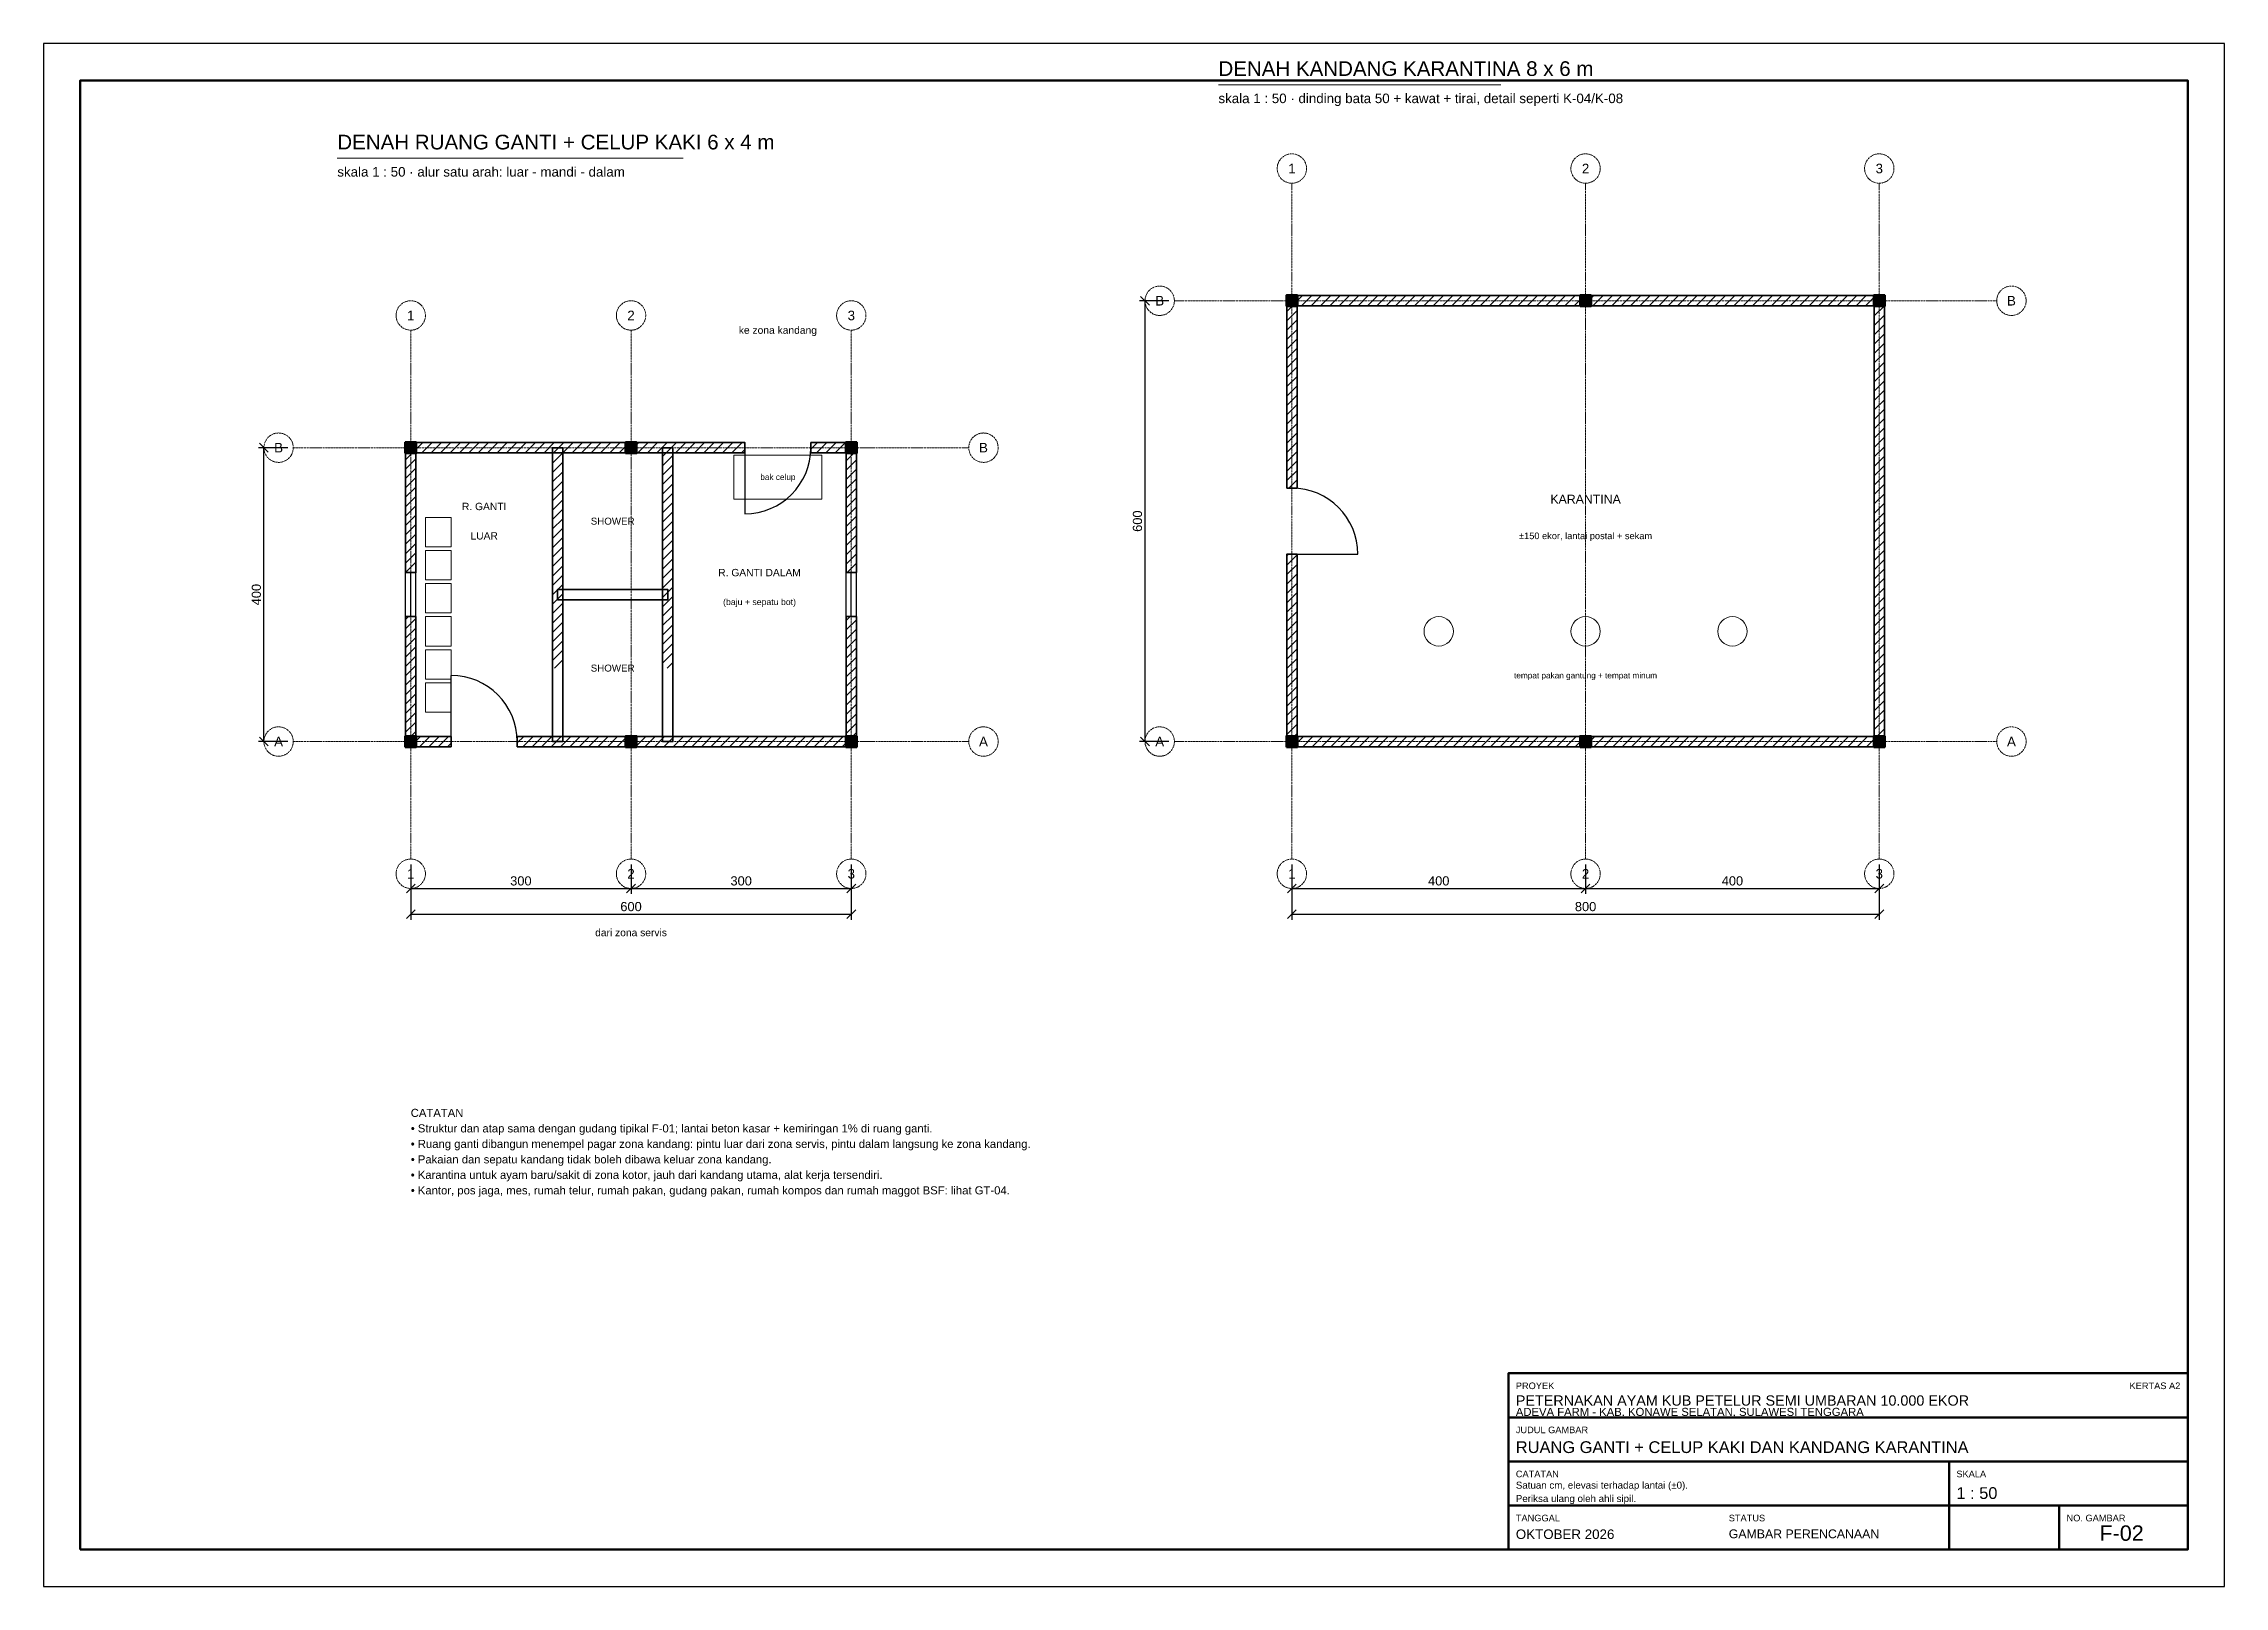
# Model space of a CAD drawing. Header units: centimetres. Extents: x 0 to 29730, y 0 to 8400.
# Drawn here: x 6940 to 9910, y 0 to 2100 of the extents above; entities that cross this region are included whole.
import ezdxf
from ezdxf.enums import TextEntityAlignment as Align

# ---------------------------------------------------------------- set-up
doc = ezdxf.new("R2010")
doc.units = ezdxf.units.CM
doc.linetypes.add('DASHDOT', pattern=[3.556, 2.54, -0.508, 0, -0.508])
for name, color, linetype, lineweight in [('A-AIR', 5, 'CONTINUOUS', 18), ('A-DIM', 140, 'CONTINUOUS', 13), ('A-DINDING', 32, 'CONTINUOUS', 35), ('A-FRAME', 7, 'CONTINUOUS', 50), ('A-GRID', 1, 'DASHDOT', 13), ('A-HATCH', 8, 'CONTINUOUS', 9), ('A-KAYU', 32, 'CONTINUOUS', 25), ('A-PERABOT', 8, 'CONTINUOUS', 18), ('A-STRUKTUR', 7, 'CONTINUOUS', 50), ('A-TEKS', 7, 'CONTINUOUS', 18)]:
    doc.layers.add(name, color=color, linetype=linetype, lineweight=lineweight)
doc.styles.add('ARIAL', font='arial.ttf')
doc.dimstyles.new('D50', dxfattribs={"dimtxt": 12.5, "dimasz": 10, "dimexe": 7.5, "dimexo": 7.5, "dimgap": 4, "dimtad": 1, "dimdec": 0, "dimtxsty": 'ARIAL', "dimtsz": 6, "dimcen": 2.5, "dimclrd": 140, "dimclre": 140, "dimclrt": 250, "dimazin": 3, "dimtfac": 1, "dimtmove": 0, "dimatfit": 3})

msp = doc.modelspace()

# ---------------------------------------------------------------- texts
at = {"layer": 'A-TEKS', "style": 'ARIAL'}
for s, p in [('DENAH KANDANG KARANTINA 8 x 6 m', (8540, 2050)), ('DENAH RUANG GANTI + CELUP KAKI 6 x 4 m', (7340, 1950))]:
    msp.add_text(s, height=20, dxfattribs=at).set_placement(p, align=Align.BOTTOM_LEFT)
for s, height, p in [('skala 1 : 50 · dinding bata 50 + kawat + tirai, detail seperti K-04/K-08', 13, (8540, 2032)), ('skala 1 : 50 · alur satu arah: luar - mandi - dalam', 13, (7340, 1932)), ('PROYEK', 9, (8945, 277.5)), ('ADEVA FARM - KAB. KONAWE SELATAN, SULAWESI TENGGARA', 11, (8945, 243)), ('PETERNAKAN AYAM KUB PETELUR SEMI UMBARAN 10.000 EKOR', 14, (8945, 260)), ('JUDUL GAMBAR', 9, (8945, 217.5)), ('RUANG GANTI + CELUP KAKI DAN KANDANG KARANTINA', 16, (8945, 197.5)), ('CATATAN', 9, (8945, 157.5)), ('SKALA', 9, (9545, 157.5)), ('1 : 50', 16, (9545, 135)), ('TANGGAL', 9, (8945, 97.5)), ('STATUS', 9, (9235, 97.5)), ('NO. GAMBAR', 9, (9695, 97.5)), ('OKTOBER 2026', 13, (8945, 77.5)), ('GAMBAR PERENCANAAN', 12, (9235, 77.5))]:
    msp.add_text(s, height=height, dxfattribs=at).set_placement(p, align=Align.TOP_LEFT)
for s, height, p in [('1', 13, (8640, 1930)), ('2', 13, (9040, 1930)), ('3', 13, (9440, 1930)), ('B', 13, (8460, 1750)), ('B', 13, (9620, 1750)), ('1', 13, (7440, 1730)), ('2', 13, (7740, 1730)), ('3', 13, (8040, 1730)), ('ke zona kandang', 10, (7940, 1710)), ('B', 13, (7260, 1550)), ('B', 13, (8220, 1550)), ('bak celup', 8, (7940, 1510)), ('KARANTINA', 12, (9040, 1480)), ('R. GANTI', 10, (7540, 1470)), ('LUAR', 10, (7540, 1430)), ('SHOWER', 9.5, (7715, 1450)), ('±150 ekor, lantai postal + sekam', 9, (9040, 1430)), ('R. GANTI DALAM', 10, (7915, 1380)), ('(baju + sepatu bot)', 8.5, (7915, 1340)), ('SHOWER', 9.5, (7715, 1250)), ('tempat pakan gantung + tempat minum', 8, (9040, 1240)), ('A', 13, (7260, 1150)), ('A', 13, (8220, 1150)), ('A', 13, (8460, 1150)), ('A', 13, (9620, 1150)), ('1', 13, (7440, 970)), ('2', 13, (7740, 970)), ('3', 13, (8040, 970)), ('1', 13, (8640, 970)), ('2', 13, (9040, 970)), ('3', 13, (9440, 970)), ('dari zona servis', 10, (7740, 890)), ('F-02', 21, (9770, 72.5))]:
    msp.add_text(s, height=height, dxfattribs=at).set_placement(p, align=Align.MIDDLE_CENTER)
msp.add_text('KERTAS A2', height=9, dxfattribs=at).set_placement((9850, 277.5), align=Align.TOP_RIGHT)
at = {"layer": 'A-TEKS', "insert": (7440, 650), "char_height": 11, "width": 1150, "attachment_point": 1, "line_spacing_factor": 1.15, "style": 'ARIAL'}
msp.add_mtext('CATATAN\\P• Struktur dan atap sama dengan gudang tipikal F-01; lantai beton kasar + kemiringan 1% di ruang ganti.\\P• Ruang ganti dibangun menempel pagar zona kandang: pintu luar dari zona servis, pintu dalam langsung ke zona kandang.\\P• Pakaian dan sepatu kandang tidak boleh dibawa keluar zona kandang.\\P• Karantina untuk ayam baru/sakit di zona kotor, jauh dari kandang utama, alat kerja tersendiri.\\P• Kantor, pos jaga, mes, rumah telur, rumah pakan, gudang pakan, rumah kompos dan rumah maggot BSF: lihat GT-04.', dxfattribs=at)
at = {"layer": 'A-TEKS', "insert": (8945, 142.5), "char_height": 9.5, "attachment_point": 1, "line_spacing_factor": 1.15, "style": 'ARIAL'}
msp.add_mtext('Satuan cm, elevasi terhadap lantai (±0).\\PPeriksa ulang oleh ahli sipil.', dxfattribs=at)

# ---------------------------------------------------------------- dimensions: what is measured, and where the dimension line sits
at = {"layer": 'A-DIM'}
for base, p1, p2 in [((8440, 1150), (8480, 1150), (8480, 1750)), ((7240, 1150), (7280, 1150), (7280, 1550))]:
    msp.add_linear_dim(base=base, p1=p1, p2=p2, angle=90, dimstyle='D50', dxfattribs=at).render()
for base, p1, p2 in [((7440, 950), (7440, 990), (7740, 990)), ((7440, 915), (7440, 990), (8040, 990)), ((7740, 950), (7740, 990), (8040, 990)), ((8640, 950), (8640, 990), (9040, 990)), ((8640, 915), (8640, 990), (9440, 990)), ((9040, 950), (9040, 990), (9440, 990))]:
    msp.add_linear_dim(base=base, p1=p1, p2=p2, dimstyle='D50', dxfattribs=at).render()

# ---------------------------------------------------------------- hatches: boundary and pattern name
at = {"layer": 'A-HATCH'}
h = msp.add_hatch(color=8, dxfattribs=at)
h.dxf.hatch_style = 1
h.paths.add_polyline_path([(8632.5, 1742.5), (8647.5, 1742.5), (8647.5, 1757.5), (8632.5, 1757.5)])
h = msp.add_hatch(dxfattribs=at)
h.set_pattern_fill('ANSI31', scale=2.85)
h.paths.add_polyline_path([(8640, 1743), (9440, 1743), (9440, 1757), (8640, 1757)])
h = msp.add_hatch(color=8, dxfattribs=at)
h.dxf.hatch_style = 1
h.paths.add_polyline_path([(9032.5, 1742.5), (9047.5, 1742.5), (9047.5, 1757.5), (9032.5, 1757.5)])
h = msp.add_hatch(color=8, dxfattribs=at)
h.dxf.hatch_style = 1
h.paths.add_polyline_path([(9432.5, 1742.5), (9447.5, 1742.5), (9447.5, 1757.5), (9432.5, 1757.5)])
h = msp.add_hatch(dxfattribs=at)
h.set_pattern_fill('ANSI31', scale=2.85)
h.paths.add_polyline_path([(8633, 1495), (8647, 1495), (8647, 1750), (8633, 1750)])
h = msp.add_hatch(dxfattribs=at)
h.set_pattern_fill('ANSI31', scale=2.85)
h.paths.add_polyline_path([(9433, 1150), (9447, 1150), (9447, 1750), (9433, 1750)])
h = msp.add_hatch(color=8, dxfattribs=at)
h.dxf.hatch_style = 1
h.paths.add_polyline_path([(7432.5, 1542.5), (7447.5, 1542.5), (7447.5, 1557.5), (7432.5, 1557.5)])
h = msp.add_hatch(dxfattribs=at)
h.set_pattern_fill('ANSI31', scale=2.85)
h.paths.add_polyline_path([(7433, 1380), (7447, 1380), (7447, 1550), (7433, 1550)])
h = msp.add_hatch(dxfattribs=at)
h.set_pattern_fill('ANSI31', scale=2.85)
h.paths.add_polyline_path([(7440, 1543), (7895, 1543), (7895, 1557), (7440, 1557)])
h = msp.add_hatch(dxfattribs=at)
h.set_pattern_fill('ANSI31', scale=2.85)
h.paths.add_polyline_path([(7633, 1250), (7647, 1250), (7647, 1550), (7633, 1550)])
h = msp.add_hatch(color=8, dxfattribs=at)
h.dxf.hatch_style = 1
h.paths.add_polyline_path([(7732.5, 1542.5), (7747.5, 1542.5), (7747.5, 1557.5), (7732.5, 1557.5)])
h = msp.add_hatch(dxfattribs=at)
h.set_pattern_fill('ANSI31', scale=2.85)
h.paths.add_polyline_path([(7783, 1250), (7797, 1250), (7797, 1550), (7783, 1550)])
h = msp.add_hatch(dxfattribs=at)
h.set_pattern_fill('ANSI31', scale=2.85)
h.paths.add_polyline_path([(7985, 1543), (8040, 1543), (8040, 1557), (7985, 1557)])
h = msp.add_hatch(color=8, dxfattribs=at)
h.dxf.hatch_style = 1
h.paths.add_polyline_path([(8032.5, 1542.5), (8047.5, 1542.5), (8047.5, 1557.5), (8032.5, 1557.5)])
h = msp.add_hatch(dxfattribs=at)
h.set_pattern_fill('ANSI31', scale=2.85)
h.paths.add_polyline_path([(8033, 1380), (8047, 1380), (8047, 1550), (8033, 1550)])
h = msp.add_hatch(dxfattribs=at)
h.set_pattern_fill('ANSI31', scale=2.85)
h.paths.add_polyline_path([(8633, 1150), (8647, 1150), (8647, 1405), (8633, 1405)])
h = msp.add_hatch(dxfattribs=at)
h.set_pattern_fill('ANSI31', scale=2.85)
h.paths.add_polyline_path([(7433, 1150), (7447, 1150), (7447, 1320), (7433, 1320)])
h = msp.add_hatch(dxfattribs=at)
h.set_pattern_fill('ANSI31', scale=2.85)
h.paths.add_polyline_path([(8033, 1150), (8047, 1150), (8047, 1320), (8033, 1320)])
h = msp.add_hatch(color=8, dxfattribs=at)
h.dxf.hatch_style = 1
h.paths.add_polyline_path([(7432.5, 1142.5), (7447.5, 1142.5), (7447.5, 1157.5), (7432.5, 1157.5)])
h = msp.add_hatch(dxfattribs=at)
h.set_pattern_fill('ANSI31', scale=2.85)
h.paths.add_polyline_path([(7440, 1143), (7495, 1143), (7495, 1157), (7440, 1157)])
h = msp.add_hatch(dxfattribs=at)
h.set_pattern_fill('ANSI31', scale=2.85)
h.paths.add_polyline_path([(7585, 1143), (8040, 1143), (8040, 1157), (7585, 1157)])
h = msp.add_hatch(color=8, dxfattribs=at)
h.dxf.hatch_style = 1
h.paths.add_polyline_path([(7732.5, 1142.5), (7747.5, 1142.5), (7747.5, 1157.5), (7732.5, 1157.5)])
h = msp.add_hatch(color=8, dxfattribs=at)
h.dxf.hatch_style = 1
h.paths.add_polyline_path([(8032.5, 1142.5), (8047.5, 1142.5), (8047.5, 1157.5), (8032.5, 1157.5)])
h = msp.add_hatch(color=8, dxfattribs=at)
h.dxf.hatch_style = 1
h.paths.add_polyline_path([(8632.5, 1142.5), (8647.5, 1142.5), (8647.5, 1157.5), (8632.5, 1157.5)])
h = msp.add_hatch(dxfattribs=at)
h.set_pattern_fill('ANSI31', scale=2.85)
h.paths.add_polyline_path([(8640, 1143), (9440, 1143), (9440, 1157), (8640, 1157)])
h = msp.add_hatch(color=8, dxfattribs=at)
h.dxf.hatch_style = 1
h.paths.add_polyline_path([(9032.5, 1142.5), (9047.5, 1142.5), (9047.5, 1157.5), (9032.5, 1157.5)])
h = msp.add_hatch(color=8, dxfattribs=at)
h.dxf.hatch_style = 1
h.paths.add_polyline_path([(9432.5, 1142.5), (9447.5, 1142.5), (9447.5, 1157.5), (9432.5, 1157.5)])

# ---------------------------------------------------------------- linework, layer by layer
at = {"layer": 'A-AIR'}
msp.add_lwpolyline([(7880, 1480), (8000, 1480), (8000, 1540), (7880, 1540)], close=True, dxfattribs=at)
at = {"layer": 'A-DINDING'}
for points in [[(8640, 1743), (9440, 1743), (9440, 1757), (8640, 1757)], [(8633, 1495), (8647, 1495), (8647, 1750), (8633, 1750)], [(9433, 1150), (9447, 1150), (9447, 1750), (9433, 1750)], [(7433, 1380), (7447, 1380), (7447, 1550), (7433, 1550)], [(7440, 1543), (7895, 1543), (7895, 1557), (7440, 1557)], [(7633, 1150), (7647, 1150), (7647, 1550), (7633, 1550)], [(7783, 1150), (7797, 1150), (7797, 1550), (7783, 1550)], [(7985, 1543), (8040, 1543), (8040, 1557), (7985, 1557)], [(8033, 1380), (8047, 1380), (8047, 1550), (8033, 1550)], [(8633, 1150), (8647, 1150), (8647, 1405), (8633, 1405)], [(7640, 1343), (7790, 1343), (7790, 1357), (7640, 1357)], [(7433, 1150), (7447, 1150), (7447, 1320), (7433, 1320)], [(8033, 1150), (8047, 1150), (8047, 1320), (8033, 1320)], [(7440, 1143), (7495, 1143), (7495, 1157), (7440, 1157)], [(7585, 1143), (8040, 1143), (8040, 1157), (7585, 1157)], [(8640, 1143), (9440, 1143), (9440, 1157), (8640, 1157)]]:
    msp.add_lwpolyline(points, close=True, dxfattribs=at)
at = {"layer": 'A-FRAME'}
for p, q in [((8935, 230), (9860, 230)), ((8935, 170), (9860, 170)), ((9535, 50), (9535, 170)), ((8935, 110), (9860, 110)), ((9685, 50), (9685, 110))]:
    msp.add_line(p, q, dxfattribs=at)
at = {"layer": 'A-FRAME', "lineweight": 25}
msp.add_lwpolyline([(6940, 0), (9910, 0), (9910, 2100), (6940, 2100)], close=True, dxfattribs=at)
at = {"layer": 'A-FRAME'}
for points in [[(6990, 50), (9860, 50), (9860, 2050), (6990, 2050)], [(8935, 50), (9860, 50), (9860, 290), (8935, 290)]]:
    msp.add_lwpolyline(points, close=True, dxfattribs=at)
at = {"layer": 'A-GRID'}
for p, q in [((8640, 990), (8640, 1910)), ((9040, 990), (9040, 1910)), ((9440, 990), (9440, 1910)), ((8480, 1750), (9600, 1750)), ((7440, 990), (7440, 1710)), ((7740, 990), (7740, 1710)), ((8040, 990), (8040, 1710)), ((7280, 1550), (8200, 1550)), ((7280, 1150), (8200, 1150)), ((8480, 1150), (9600, 1150))]:
    msp.add_line(p, q, dxfattribs=at)
for centre in [(8640, 1930), (9040, 1930), (9440, 1930), (8460, 1750), (9620, 1750), (7440, 1730), (7740, 1730), (8040, 1730), (7260, 1550), (8220, 1550), (7260, 1150), (8220, 1150), (8460, 1150), (9620, 1150), (7440, 970), (7740, 970), (8040, 970), (8640, 970), (9040, 970), (9440, 970)]:
    msp.add_circle(centre, 20, dxfattribs=at)
at = {"layer": 'A-KAYU'}
for p, q in [((7895, 1550), (7895, 1460)), ((8640, 1405), (8730, 1405)), ((7433, 1320), (7433, 1380)), ((7440, 1320), (7440, 1380)), ((7447, 1320), (7447, 1380)), ((8033, 1320), (8033, 1380)), ((8040, 1320), (8040, 1380)), ((8047, 1320), (8047, 1380)), ((7495, 1150), (7495, 1240))]:
    msp.add_line(p, q, dxfattribs=at)
for centre, start, end in [((7895, 1550), 270, 360), ((8640, 1405), 0, 90), ((7495, 1150), 0, 90)]:
    msp.add_arc(centre, 90, start, end, dxfattribs=at)
at = {"layer": 'A-PERABOT'}
for points in [[(7460, 1415), (7495, 1415), (7495, 1455), (7460, 1455)], [(7460, 1370), (7495, 1370), (7495, 1410), (7460, 1410)], [(7460, 1325), (7495, 1325), (7495, 1365), (7460, 1365)], [(7460, 1280), (7495, 1280), (7495, 1320), (7460, 1320)], [(7460, 1235), (7495, 1235), (7495, 1275), (7460, 1275)], [(7460, 1190), (7495, 1190), (7495, 1230), (7460, 1230)]]:
    msp.add_lwpolyline(points, close=True, dxfattribs=at)
for centre in [(8840, 1300), (9040, 1300), (9240, 1300)]:
    msp.add_circle(centre, 20, dxfattribs=at)
at = {"layer": 'A-STRUKTUR'}
for points in [[(8632.5, 1742.5), (8647.5, 1742.5), (8647.5, 1757.5), (8632.5, 1757.5)], [(9032.5, 1742.5), (9047.5, 1742.5), (9047.5, 1757.5), (9032.5, 1757.5)], [(9432.5, 1742.5), (9447.5, 1742.5), (9447.5, 1757.5), (9432.5, 1757.5)], [(7432.5, 1542.5), (7447.5, 1542.5), (7447.5, 1557.5), (7432.5, 1557.5)], [(7732.5, 1542.5), (7747.5, 1542.5), (7747.5, 1557.5), (7732.5, 1557.5)], [(8032.5, 1542.5), (8047.5, 1542.5), (8047.5, 1557.5), (8032.5, 1557.5)], [(7432.5, 1142.5), (7447.5, 1142.5), (7447.5, 1157.5), (7432.5, 1157.5)], [(7732.5, 1142.5), (7747.5, 1142.5), (7747.5, 1157.5), (7732.5, 1157.5)], [(8032.5, 1142.5), (8047.5, 1142.5), (8047.5, 1157.5), (8032.5, 1157.5)], [(8632.5, 1142.5), (8647.5, 1142.5), (8647.5, 1157.5), (8632.5, 1157.5)], [(9032.5, 1142.5), (9047.5, 1142.5), (9047.5, 1157.5), (9032.5, 1157.5)], [(9432.5, 1142.5), (9447.5, 1142.5), (9447.5, 1157.5), (9432.5, 1157.5)]]:
    msp.add_lwpolyline(points, close=True, dxfattribs=at)
at = {"layer": 'A-TEKS'}
for p, q in [((8540, 2044), (8924.4, 2044)), ((7340, 1944), (7811.2, 1944))]:
    msp.add_line(p, q, dxfattribs=at)

msp.set_redraw_order([(e.dxf.handle, doc.entitydb.next_handle()) for e in msp.query("TEXT MTEXT ATTDEF DIMENSION ARC_DIMENSION")])  # texts and dimensions are drawn at this point

doc.saveas('drawing.dxf')
